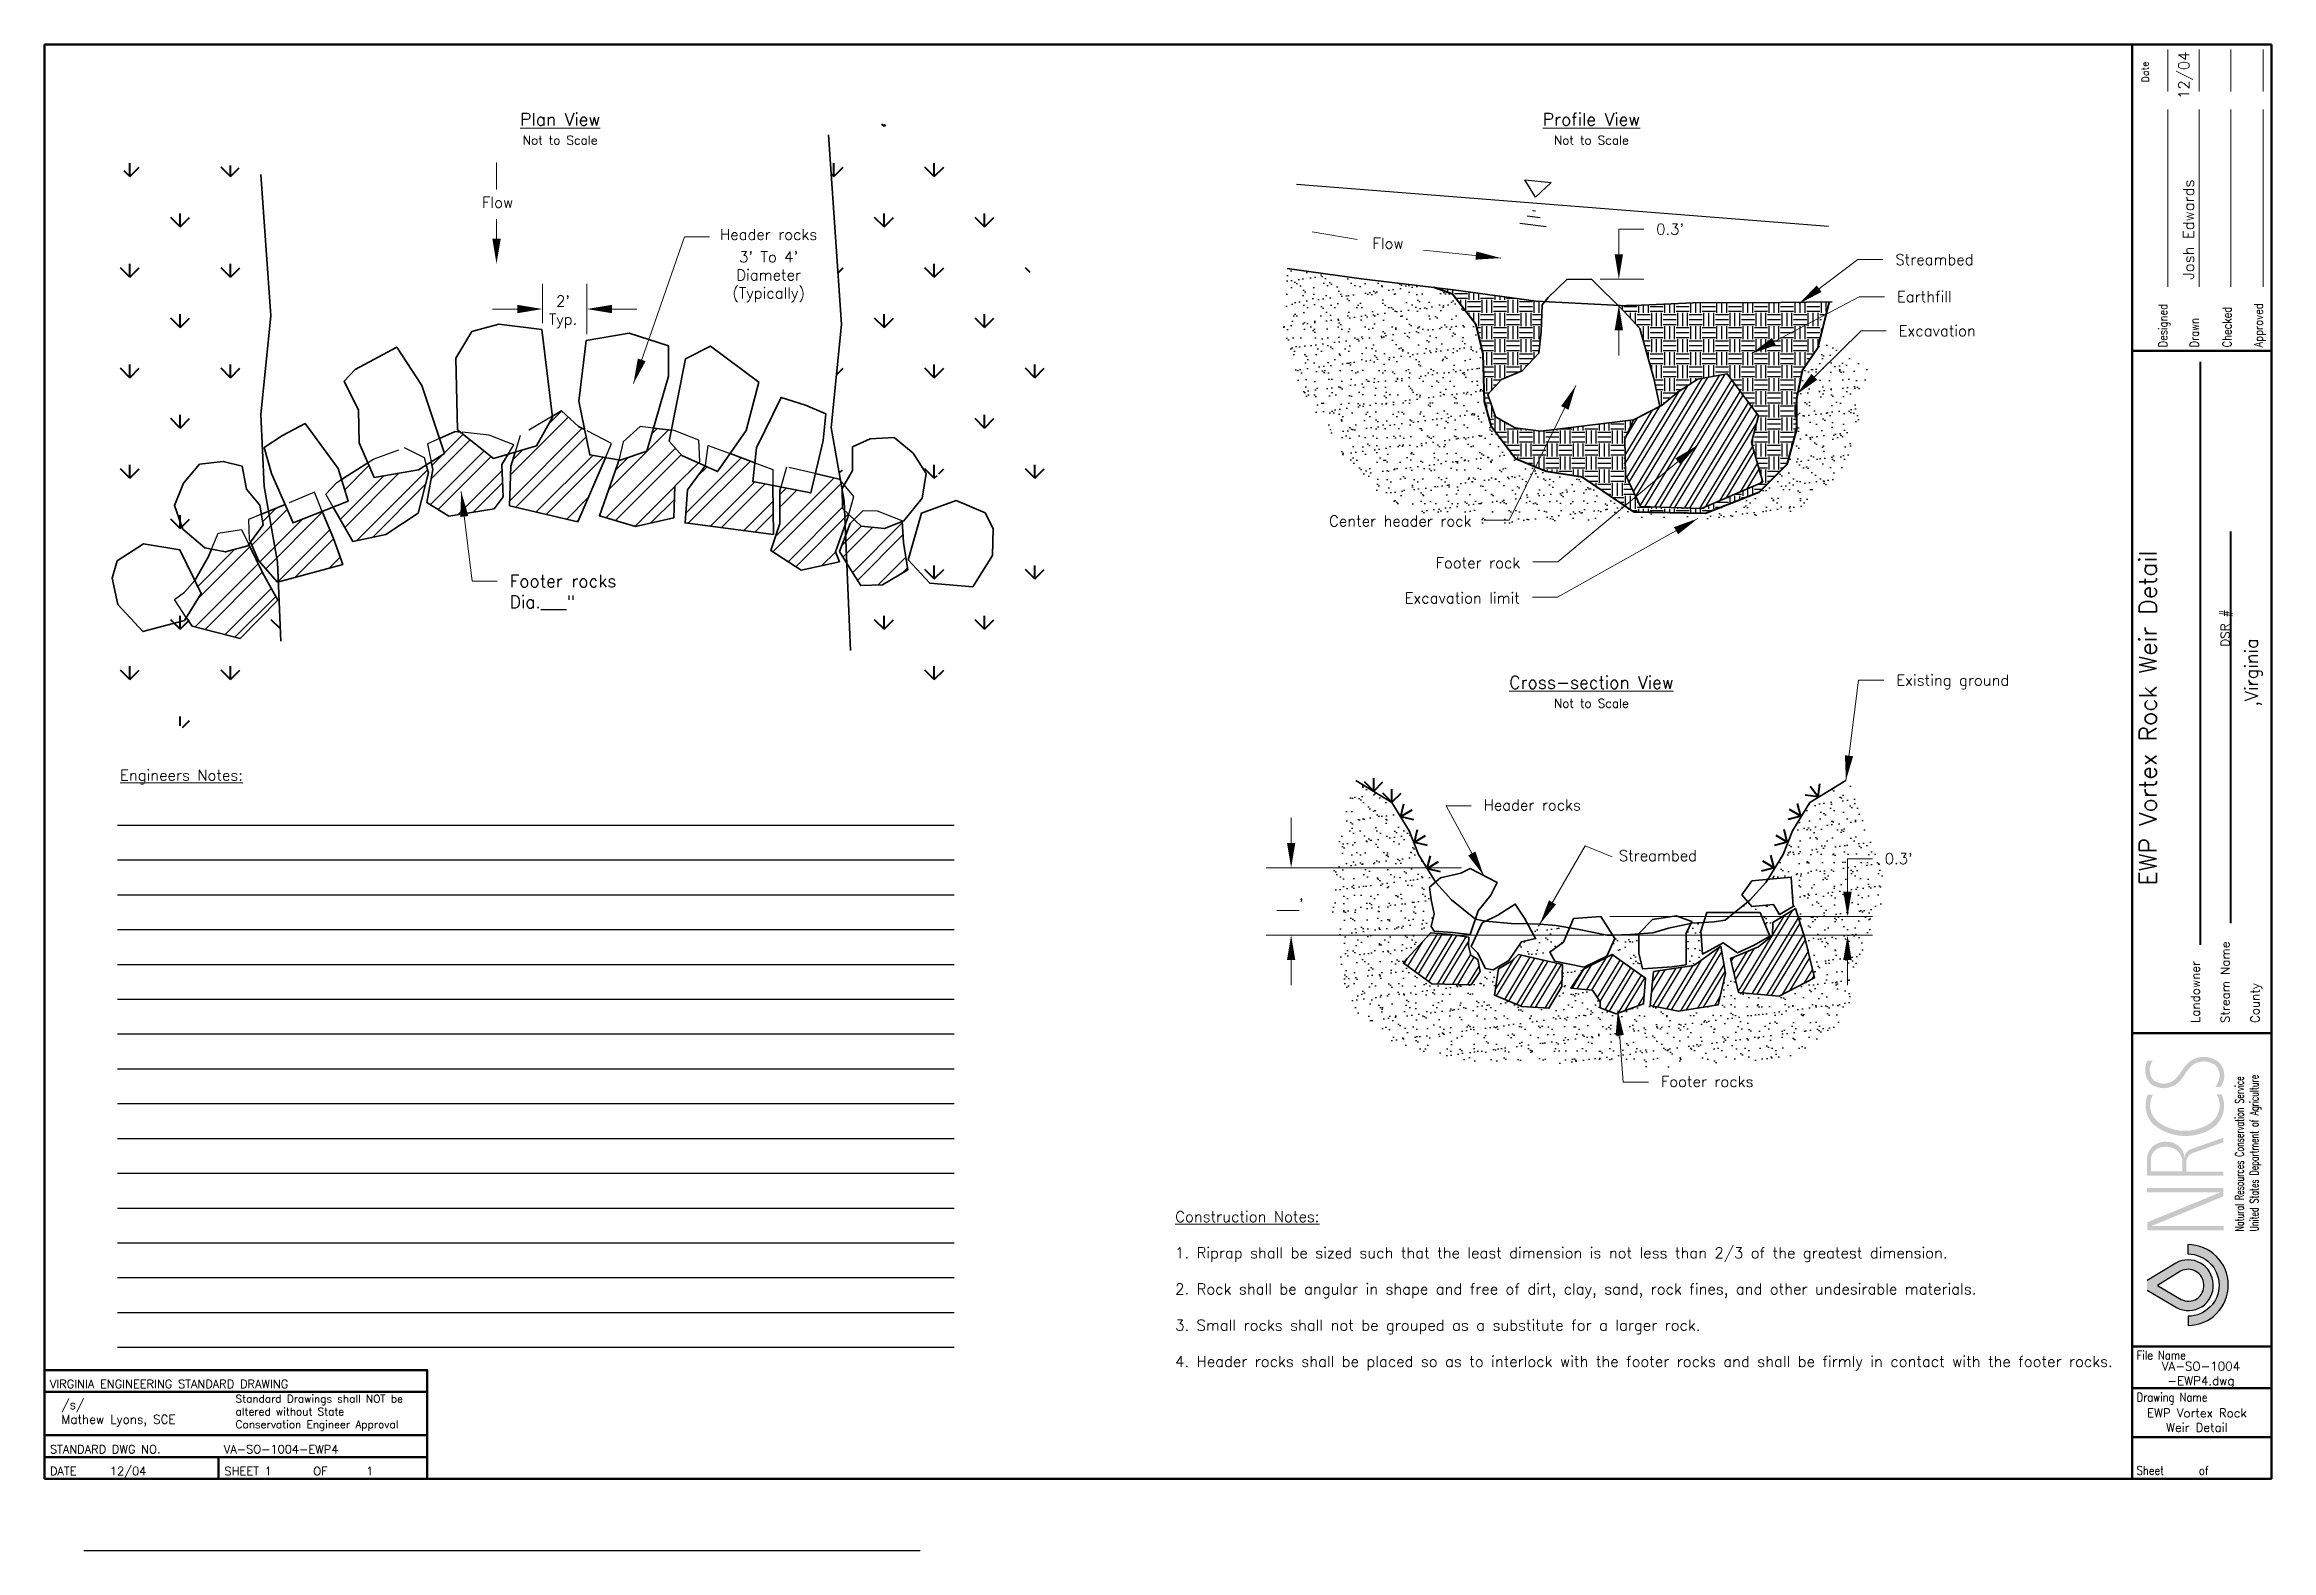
# Paper-space layout '11x17' of a CAD drawing. Header units: feet, sheet in inches. Extents: x 0.7 to 16.7, y -0.3 to 10.6.
# The model-space entities are those that its viewports show. They can reach past a viewport. Long polylines and large blocks are cut down to what shows.
import ezdxf

# ---------------------------------------------------------------- set-up
doc = ezdxf.new("R2010")
doc.units = ezdxf.units.FT
doc.header["$MEASUREMENT"] = 0
doc.linetypes.add('HIDDEN', pattern=[0.375, 0.25, -0.125])
for name, color, linetype in [('1.Text.Note', 7, 'Continuous'), ('Earthfill Hatch', 52, 'Continuous'), ('footer rocks hatch', 254, 'Continuous'), ('Note Lines', 254, 'Continuous'), ('Streambed Hatch', 52, 'Continuous'), ('Water', 5, 'Continuous')]:
    doc.layers.add(name, color=color, linetype=linetype)
for name, color, linetype, lineweight in [('2.Tblk.Text.User', 7, 'Continuous', 18), ('4.Tblk.Brdr.Line', 7, 'Continuous', 50), ('4.Tblk.logo', 7, 'Continuous', 20), ('4.Tblk.Text', 7, 'Continuous', 18), ('Excavation', 252, 'Continuous', 40), ('footer rocks', 252, 'Continuous', 35), ('footer rocks hidden', 252, 'HIDDEN', 25), ('Ground Hatch', 253, 'Continuous', 40), ('Header Rocks', 30, 'Continuous', 35), ('Streambed', 163, 'Continuous', 35)]:
    doc.layers.add(name, color=color, linetype=linetype, lineweight=lineweight)
doc.layers.add('2.Vprt', color=4, linetype='Continuous', plot=False)
doc.layers.get('2.Vprt').freeze()
doc.styles.add('001xB.NoteA', font='romans.shx', dxfattribs={"height": 0.063})
doc.styles.add('001xB.SUBTITLE', font='romans.shx', dxfattribs={"height": 0.094})
doc.styles.add('Notes_Dimensions', font='romans.shx', dxfattribs={"height": 0.078})
doc.styles.get("Standard").update_dxf_attribs({"font": 'romans.shx'})
doc.styles.add('Title Block Notes', font='romans.shx', dxfattribs={"height": 0.12})
doc.dimstyles.get("Standard").update_dxf_attribs({"dimtxt": 11.9925, "dimasz": 0.18, "dimexe": 0.18, "dimexo": 0.0625, "dimgap": 0.09, "dimtad": 0, "dimtih": 1, "dimtoh": 1, "dimdec": 4, "dimzin": 0, "dimdsep": 46, "dimlunit": 4, "dimtxsty": 'Notes_Dimensions', "dimcen": 0.09, "dimclrd": 256, "dimclre": 256, "dimclrt": 256, "dimadec": 0, "dimazin": 0, "dimtfac": 1, "dimtdec": 4, "dimtofl": 0, "dimtmove": 0, "dimatfit": 3, "dimfxl": 0, "dimtolj": 1, "dimtzin": 0, "dimlwd": -1, "dimlwe": -1, "dimarcsym": 0})
pattern_1 = [(37.50000000000001, (0, 0), (-0.01574833952740204, 0.4817059422532897), [0, -0.38, 0, -0.425, 0, -0.40625]), (7.499999999999999, (0, 0), (0.4424441763169318, 0.7055365163074351), [0, -0.205, 0, -0.3425, 0, -0.13125]), (327.5, (-0.3075, 0), (0.7785354654378738, 0.001414763384241124), [0, -0.125, 0, -0.45, 0, -0.5875]), (317.5, (-0.3075, 0), (0.7515316511430733, 0.2194188912335623), [0, -0.0625, 0, -0.295, 0, -0.3375])]
pattern_2 = [(45, (0, 0), (-0.2651650429449553, 0.2651650429449554), []), (45, (0.176776695, 0), (-0.2651650429449553, 0.2651650429449554), [])]

psp = doc.layouts.new('11x17')

# ---------------------------------------------------------------- texts
at = {"layer": '1.Text.Note'}
for s, insert, char_height, width, attachment_point, rotation, style in [('Stream Name                                                 DSR #              ', (16.37692737715256, 3.530454338379673), 0.063, 4.751972205674819, 7, 89.99999999999993, '001xB.NoteA'), ('                                 ,Virginia', (16.59120709727019, 3.675999336742699), 0.094, 4.751972205674818, 7, 89.99999999999997, '001xB.SUBTITLE'), ('Landowner', (16.07864765703494, 3.530454338379673), 0.063, 4.745210148568081, 1, 90, '001xB.NoteA'), ('County', (16.59120709727019, 3.530454338379677), 0.063, 4.706780960931145, 7, 89.99999999999999, '001xB.NoteA')]:
    psp.add_mtext(s, dxfattribs=dict(at, insert=insert, char_height=char_height, width=width, attachment_point=attachment_point, rotation=rotation, style=style))
at = {"layer": '2.Tblk.Text.User', "rotation": 90}
for s, insert, char_height, width, attachment_point, style in [('12/04', (15.98817072416844, 10.16671544143962), 0.078, 0.5937256236997541, 1, 'Notes_Dimensions'), ('Josh Edwards', (16.02230392120475, 8.869305882076976), 0.078, 2.732919637840908, 1, 'Notes_Dimensions'), ('{\\H2.083x;EWP Vortex Rock Weir Detail}', (15.76968545377315, 5.720616204174696), 0.06, 2.993023784970356, 5, 'Title Block Notes')]:
    psp.add_mtext(s, dxfattribs=dict(at, insert=insert, char_height=char_height, width=width, attachment_point=attachment_point, style=style))
at = {"layer": '2.Tblk.Text.User', "style": 'Notes_Dimensions'}
for s, insert, char_height, width, attachment_point in [('{\\LEngineers Notes:}', (1.199770817922726, 5.349346652021978), 0.078, 1.543189682433812, 1), ('/s/\\PMathew Lyons, SCE', (0.7778418912172782, 0.7266888467163994), 0.063, 1.06554934248057, 4)]:
    psp.add_mtext(s, dxfattribs=dict(at, insert=insert, char_height=char_height, width=width, attachment_point=attachment_point))
at = {"layer": '2.Tblk.Text.User', "char_height": 0.0625, "attachment_point": 5}
for s, insert, width in [('VA-SO-1004\\P-EWP4.dwg', (16.15034362528973, 1.003415854734682), 1.781524065606305), ('EWP Vortex Rock Weir Detail', (16.12111518559368, 0.6782225292527073), 0.9172419911512115)]:
    psp.add_mtext(s, dxfattribs=dict(at, insert=insert, width=width))
at = {"layer": '4.Tblk.logo', "width": 0.68}
for s, p in [('Natural Resources Conservation Service', (16.45768647785131, 2.033733724645131)), ('United States Department of Agriculture', (16.562940339101, 2.033733724645131))]:
    psp.add_text(s, height=0.06058, rotation=90, dxfattribs=at).set_placement(p)
at = {"layer": '4.Tblk.Text', "style": 'Notes_Dimensions', "width": 0.84}
for s, p in [('Designed', (15.90858030072655, 8.382204910143365)), ('Checked', (16.36872625104393, 8.382204910143365)), ('Approved', (16.59535550824608, 8.382204910143365)), ('Drawn', (16.13410329572167, 8.382204910143365))]:
    psp.add_text(s, height=0.0625, rotation=90, dxfattribs=at).set_placement(p)
for s, p in [('File Name', (15.68854284039939, 1.113887544496997)), ('Drawing Name', (15.68854284039939, 0.8116945079486513)), ('Sheet      of', (15.68854284039939, 0.2859035571656037))]:
    psp.add_text(s, height=0.0625, dxfattribs=at).set_placement(p)
at = {"layer": '4.Tblk.Text', "style": 'Title Block Notes'}
for s, p in [('VIRGINIA ENGINEERING STANDARD DRAWING', (0.6957120181120366, 0.9088703852262405)), ('STANDARD DWG NO.', (0.6957120181120366, 0.4401203852262405)), ('VA-SO-1004-EWP4', (1.945712018112037, 0.4401203852262405)), ('DATE     12/04', (0.6957120181120366, 0.2829169190006411)), ('SHEET 1      OF      1', (1.950202666675164, 0.2829169190006411))]:
    psp.add_text(s, height=0.06, dxfattribs=at).set_placement(p)
at = {"layer": '4.Tblk.Text', "insert": (15.72579843491506, 10.2854614979966), "char_height": 0.05, "width": 0.1976407009715115, "attachment_point": 1, "rotation": 91, "style": 'Notes_Dimensions'}
psp.add_mtext('Date', dxfattribs=at)
at = {"layer": '4.Tblk.Text'}
for s, insert, char_height, width, attachment_point, style in [('{\\LPlan View}', (4.361679910692889, 10.02084025069297), 0.09, 1.380556059087773, 5, 'Notes_Dimensions'), ('{\\LProfile View}', (11.77104151465877, 10.02084025069297), 0.09, 1.172784462019299, 5, 'Notes_Dimensions'), ('Not to Scale', (4.361679910692889, 9.87084025069297), 0.063, 0.7562733570543614, 5, 'Notes_Dimensions'), ('Not to Scale', (11.77104151465877, 9.87084025069297), 0.063, 0.7562733570543614, 5, 'Notes_Dimensions'), ('Flow', (3.912708304895894, 9.424215307838715), 0.078, 0.8567625783960011, 5, 'Notes_Dimensions'), ('Flow', (10.19793081202789, 9.1688086711087), 0.078, 0.7889350475007575, 1, 'Notes_Dimensions'), ('{\\LCross-section View}', (11.77104151465877, 5.976827726061675), 0.09, 1.608099398913039, 5, 'Notes_Dimensions'), ('Not to Scale', (11.77104151465877, 5.826827726061675), 0.063, 0.7562733570543614, 5, 'Notes_Dimensions'), ('{\\LConstruction Notes:}\\P\\P1. Riprap shall be sized such that the least dimension is not less than 2/3 of the greatest dimension.\\P\\P2. Rock shall be angular in shape and free of dirt, clay, sand, rock fines, and other undesirable materials.\\P\\P3. Small rocks shall not be grouped as a substitute for a larger rock.\\P\\P4. Header rocks shall be placed so as to interlock with the footer rocks and shall be firmly in contact with the footer rocks.', (8.78054179492041, 1.607471683710394), 0.078, 6.573950664087604, 4, 'Notes_Dimensions'), ('Standard Drawings shall NOT be altered without State Conservation Engineer Approval', (2.030101764074596, 0.8596122082274498), 0.055, 1.376897344635347, 1, 'Title Block Notes')]:
    psp.add_mtext(s, dxfattribs=dict(at, insert=insert, char_height=char_height, width=width, attachment_point=attachment_point, style=style))
at = {"layer": '4.Tblk.Text', "style": 'Notes_Dimensions'}
for s, insert, char_height, attachment_point in [('Header rocks', (5.510294166291129, 9.233073282429794), 0.078, 1), ("3' To 4' \\PDiameter\\P(Typically)", (5.8596192914066, 8.890191794342696), 0.078, 5), ('Streambed', (13.95481200270127, 9.052388664204413), 0.078, 1), ('\\A1;', (4.950213395141052, 8.87433335809711), 0.09, 1), ('\\A1;', (4.957212434562695, 8.923270409650994), 0.09, 1), ('Earthfill', (13.96592375689667, 8.785954423252816), 0.078, 1), ('Excavation', (13.97792089572554, 8.541183375158086), 0.078, 1), ('\\A1;', (4.338605044280495, 7.309687610795754), 0.09, 1), ('\\A1;', (4.432793246112663, 7.299231978381), 0.09, 1), ('Center header rock', (10.9089701959451, 7.096503137255005), 0.078, 9), ('Footer rocks\\PDia.___"', (3.998701051797372, 6.749882057447779), 0.09, 1), ('Footer rock', (11.25985069364724, 6.796855569715711), 0.078, 9), ('Excavation limit', (11.25721665627694, 6.54422545695211), 0.078, 9), ('Existing ground', (13.96087348048176, 6.031626236215706), 0.078, 1), ('Header rocks', (10.9967379403906, 5.134915767252245), 0.078, 1), ('Streambed', (11.96764095686428, 4.77195039586794), 0.078, 1), ('Footer rocks', (12.27030189362716, 3.149879141010736), 0.078, 1)]:
    psp.add_mtext(s, dxfattribs=dict(at, insert=insert, char_height=char_height, attachment_point=attachment_point))

msp = doc.modelspace()

# ---------------------------------------------------------------- blocks, each defined once
blk = doc.blocks.new('*D1')
at = {"layer": '4.Tblk.Text'}
for p, q in [((9.613566970349183, 4.824572534977321), (9.613566970349183, 5.004572534977322)), ((10.83692003812805, 4.64457253497732), (9.433566970349183, 4.644572534977321)), ((11.86123133685381, 4.162791349015748), (9.433566970349183, 4.162791349015749)), ((9.613566970349181, 3.982791349015748), (9.613566970349181, 3.802791349015749))]:
    blk.add_line(p, q, dxfattribs=at)
for points in [[(9.583566970349183, 4.824572534977321), (9.643566970349182, 4.824572534977321), (9.613566970349183, 4.644572534977321)], [(9.583566970349182, 3.982791349015748), (9.64356697034918, 3.982791349015748), (9.613566970349183, 4.162791349015749)]]:
    blk.add_solid(points, dxfattribs=at)
at = {"layer": 'Defpoints', "color": 0}
for p in [(10.89942003812805, 4.64457253497732), (9.613566970349183, 4.162791349015749), (11.92373133685381, 4.162791349015748)]:
    blk.add_point(p, dxfattribs=at)
at = {"layer": '4.Tblk.Text', "insert": (9.606573096505478, 4.382330244931403), "char_height": 0.078, "attachment_point": 5, "style": 'Notes_Dimensions'}
blk.add_mtext("\\A1;___'", dxfattribs=at)
blk = doc.blocks.new('*D2')
at = {"layer": '4.Tblk.Text'}
for p, q in [((4.234946630743667, 8.55651335786016), (4.234946630743667, 8.838334874505765)), ((4.553632705856167, 8.478944511941567), (4.553632705856167, 8.838334874505765)), ((4.054946630743667, 8.658334874505766), (3.874946630743667, 8.658334874505766)), ((4.733632705856166, 8.658334874505766), (4.913632705856167, 8.658334874505766))]:
    blk.add_line(p, q, dxfattribs=at)
for points in [[(4.054946630743667, 8.688334874505765), (4.054946630743667, 8.628334874505766), (4.234946630743667, 8.658334874505766)], [(4.733632705856166, 8.688334874505765), (4.733632705856166, 8.628334874505766), (4.553632705856167, 8.658334874505766)]]:
    blk.add_solid(points, dxfattribs=at)
at = {"layer": 'Defpoints', "color": 0}
for p in [(4.553632705856167, 8.658334874505766), (4.234946630743667, 8.49401335786016), (4.553632705856167, 8.416444511941567)]:
    blk.add_point(p, dxfattribs=at)
at = {"layer": '4.Tblk.Text', "insert": (4.382476768699275, 8.637432539243527), "char_height": 0.078, "attachment_point": 5, "style": 'Notes_Dimensions'}
blk.add_mtext("\\A1;2'\\PTyp.", dxfattribs=at)
blk = doc.blocks.new('*D3')
at = {"layer": '2.Tblk.Text.User'}
for p, q in [((13.61079415206189, 4.474638801869839), (13.61079415206189, 4.710968779626183)), ((13.61079415206189, 4.710968779626183), (13.79079415206189, 4.710968779626183)), ((11.90223232403532, 4.294638801869839), (13.79079415206189, 4.294638801869839)), ((11.98623133685381, 4.162791349015748), (13.79079415206189, 4.162791349015748)), ((13.61079415206189, 3.982791349015748), (13.61079415206189, 3.802791349015748))]:
    blk.add_line(p, q, dxfattribs=at)
for points in [[(13.58079415206189, 4.474638801869839), (13.64079415206189, 4.474638801869839), (13.61079415206189, 4.294638801869839)], [(13.58079415206189, 3.982791349015748), (13.64079415206189, 3.982791349015748), (13.61079415206189, 4.162791349015748)]]:
    blk.add_solid(points, dxfattribs=at)
at = {"layer": 'Defpoints', "color": 0}
for p in [(11.83973232403532, 4.294638801869839), (11.92373133685381, 4.162791349015748), (13.61079415206189, 4.162791349015748)]:
    blk.add_point(p, dxfattribs=at)
at = {"layer": '2.Tblk.Text.User', "insert": (13.97922272349046, 4.710968779626185), "char_height": 0.078, "attachment_point": 5, "style": 'Notes_Dimensions'}
blk.add_mtext("\\A1;0.3'", dxfattribs=at)
blk = doc.blocks.new('*D4')
at = {"layer": '2.Tblk.Text.User'}
for p, q in [((11.96809930254384, 9.0517820081485), (11.96809930254384, 9.2317820081485)), ((11.96809930254384, 9.2317820081485), (12.14809930254384, 9.231782008148498)), ((11.83351820862288, 8.8717820081485), (12.14809930254384, 8.871782008148498)), ((12.02337232322687, 8.685529603431723), (12.14809930254384, 8.685529603431723)), ((11.96809930254384, 8.505529603431725), (11.96809930254384, 8.325529603431725))]:
    blk.add_line(p, q, dxfattribs=at)
for points in [[(11.93809930254384, 9.0517820081485), (11.99809930254384, 9.0517820081485), (11.96809930254384, 8.8717820081485)], [(11.93809930254384, 8.505529603431725), (11.99809930254384, 8.505529603431725), (11.96809930254384, 8.685529603431725)]]:
    blk.add_solid(points, dxfattribs=at)
at = {"layer": 'Defpoints', "color": 0}
for p in [(11.77101820862288, 8.8717820081485), (11.96087232322687, 8.685529603431725), (11.96809930254384, 8.685529603431725)]:
    blk.add_point(p, dxfattribs=at)
at = {"layer": '2.Tblk.Text.User', "insert": (12.33652787397241, 9.231782008148501), "char_height": 0.078, "attachment_point": 5, "style": 'Notes_Dimensions'}
blk.add_mtext("\\A1;0.3'", dxfattribs=at)

# ---------------------------------------------------------------- dimensions: what is measured, and where the dimension line sits
at = {"layer": '2.Tblk.Text.User'}
dim = psp.add_linear_dim(base=(11.96809930254384, 8.685529603431725), p1=(11.77101820862288, 8.8717820081485), p2=(11.96087232322687, 8.685529603431725), angle=90, text="0.3'", dimstyle='Standard', dxfattribs=at)
dim.commit()
dim.dimension.update_dxf_attribs({"geometry": '*D4', "text_midpoint": (12.33652787397241, 9.231782008148501), "dimtype": 160})
dim = psp.add_linear_dim(base=(13.61079415206189, 4.162791349015748), p1=(11.83973232403532, 4.294638801869839), p2=(11.92373133685381, 4.162791349015748), angle=90, text="0.3'", dimstyle='Standard', override={"dimtxt": 0.078}, dxfattribs=at)
dim.commit()
dim.dimension.update_dxf_attribs({"geometry": '*D3', "text_midpoint": (13.97922272349046, 4.710968779626185), "dimtype": 160})
at = {"layer": '4.Tblk.Text'}
dim = psp.add_linear_dim(base=(4.553632705856167, 8.658334874505766), p1=(4.234946630743667, 8.49401335786016), p2=(4.553632705856167, 8.416444511941567), text="2'\\PTyp.", dimstyle='Standard', override={"dimtxt": 0.078, "dimgap": 0.078, "dimtmove": 2}, dxfattribs=at)
dim.commit()
dim.dimension.update_dxf_attribs({"geometry": '*D2', "text_midpoint": (4.382476768699275, 8.637432539243527), "dimtype": 160})
dim = psp.add_linear_dim(base=(9.613566970349183, 4.162791349015749), p1=(10.89942003812805, 4.64457253497732), p2=(11.92373133685381, 4.162791349015748), angle=90, text="___'", dimstyle='Standard', override={"dimtmove": 2}, dxfattribs=at)
dim.commit()
dim.dimension.update_dxf_attribs({"geometry": '*D1', "text_midpoint": (9.606573096505478, 4.382330244931403), "dimtype": 160})

# ---------------------------------------------------------------- hatches: boundary and pattern name
at = {"layer": 'Earthfill Hatch'}
h = msp.add_hatch(dxfattribs=at)
h.set_pattern_fill('EARTH', color=256, scale=1.5, style=0)
h.set_pattern_definition([(0, (0, 0), (0.375, 0.375), [0.375, -0.375]), (0, (0, 0.140625), (0.375, 0.375), [0.375, -0.375]), (0, (0, 0.28125), (0.375, 0.375), [0.375, -0.375]), (90, (0.046875, 0.328125), (-0.3749999999999999, 0.375), [0.375, -0.375]), (90, (0.1875, 0.328125), (-0.3749999999999999, 0.375), [0.375, -0.375]), (90, (0.328125, 0.328125), (-0.3749999999999999, 0.375), [0.375, -0.375])])
h.paths.add_polyline_path([(448.5707472898832, 624.5903619485495), (448.4691742822287, 624.7542702109902), (448.7163828837912, 625.164143795507), (448.7748624006539, 625.3945441000908), (447.3794723346779, 625.3835847259968), (444.8585651724061, 625.3692397709393), (442.9578276648796, 625.2874982551123), (442.6983990041256, 625.3002299238573), (442.8779871418461, 625.1240487408535), (443.327934167665, 624.6312567040261), (443.7342981234443, 623.1959211496348), (443.9074449600922, 622.3961354963463), (443.9768078758242, 622.431455908219), (444.4312281798837, 622.8168139752632), (445.0018603887991, 623.1758143240048), (445.8429083178895, 623.3269543455434), (446.7416845524825, 622.1218327162835), (446.5438974899469, 621.3607915199202), (446.8624492853482, 620.2171760784729), (445.1072143737879, 619.4618636528306), (443.3519765053354, 619.5158151998584), (442.9199183625165, 620.4329807277927), (442.8988628023376, 621.4548814499069), (443.1473053331343, 622.009063464821), (441.814186808498, 621.8486691150204), (440.4818451465822, 621.6868527803257), (439.7454633251502, 621.7806071174346), (439.1790014327859, 622.0974652798836), (438.9617809729715, 622.73983330033), (439.3517633018971, 623.1642278619529), (439.9477236377056, 623.4197985329145), (440.4285900628789, 623.9212647654861), (440.4963829473062, 624.5408410504903), (440.5261840341562, 625.3155617651094), (440.5982544223423, 625.4032961966972), (440.3471544852571, 625.4156191266758), (437.9782564957234, 625.7471473277806), (437.4114785537521, 625.8145793081399), (437.9467373445144, 625.6225921334925), (438.6299010588235, 624.7393195562599), (438.830831901621, 623.8961965811367), (438.8710174945795, 622.531138113179), (439.071948337377, 621.8084608328547), (439.7551120516854, 620.8850386535138), (440.6392066087921, 620.5237000133516), (441.6840464157373, 620.3631047164432), (443.1709335012353, 619.3593864444117), (445.2204275221674, 619.3192368423022), (446.7475002006244, 619.9214684278271), (447.5512235718138, 620.7244433566051), (447.8325256005278, 621.7281631844008), (447.8325256005278, 622.6114357616332), (447.993270850367, 623.4144106904114), (448.4353181289198, 624.0567918780453)])
at = {"layer": 'footer rocks hatch'}
h = msp.add_hatch(dxfattribs=at)
h.set_pattern_fill('ANSI32', color=256, style=0)
h.set_pattern_definition(pattern_2)
h.paths.add_polyline_path([(414.2985494510731, 627.5698943659079), (414.6094193638641, 627.3808723718466), (415.2459525215146, 627.4828834356241), (415.3709876683961, 627.649585267978), (415.35369280546, 628.1074448002317), (415.4423948919444, 628.2516793291614), (415.2354061948434, 628.1913766648771), (414.7718690811265, 628.5617822073308), (414.6996028303242, 628.5699420385403), (414.4764477253497, 628.4712726678039), (414.5460371537997, 628.2610116628518), (414.3603100478272, 628.1419991321015), (414.3810443979877, 628.0364948750197)])
h.paths.add_polyline_path([(416.8101882477714, 628.2018575099567), (416.589536611415, 628.2407515116558), (416.5184374951843, 628.595840361672), (416.4301967496655, 628.6412113477829), (416.1939868137631, 628.8606598560134), (416.0646899383079, 628.783875667235), (416.0664038953141, 628.7698943668518), (415.8397680928024, 628.3674473061694), (415.5394471792709, 628.2799538754658), (415.4796209338102, 628.0807421620992), (415.4622876312746, 627.5266466482383), (416.4243007064629, 627.3015446244243)])
h.paths.add_polyline_path([(417.7876202447756, 627.801844009136), (418.1196336061061, 628.1281066036416), (417.8853506232195, 628.2334133912361), (417.709078332377, 628.4346369812844), (417.7394718831562, 628.5898040551251), (417.4888992537391, 628.6180970734988), (417.3953523139793, 628.291057409168), (417.017626218532, 628.1652926653877), (416.9971588860828, 628.1689004177534), (416.9816341136792, 628.105957434113), (416.7270746481959, 627.3848347583613), (417.2346311215574, 627.2357074566431), (417.7720462931453, 627.3550083747432)])
h.paths.add_polyline_path([(419.173938491229, 627.1226371028141), (419.1671449223727, 627.8105235559153), (418.8827788812447, 627.8667541874113), (418.9123746224072, 628.1291290996325), (418.5638528184072, 628.2581211639512), (418.3889854978398, 628.0070368524314), (418.2146762966873, 628.08538629888), (417.9642206360991, 627.7489188356251), (417.9312778992262, 627.285416557216)])
h.paths.add_polyline_path([(419.2631006209899, 627.2769639789145), (419.1351322369678, 626.8957593143251), (419.5634232990242, 626.6193201491876), (420.1008384706119, 626.7386210672877), (420.046097523863, 626.8760012394317), (420.1822030326771, 627.2571881603791), (420.1738829467901, 627.4566452956163), (420.143120110574, 627.4854442930113), (420.1390092526169, 627.7577647215744), (420.1181010371595, 627.8778496956968), (420.0981181297155, 627.9014714858411), (419.762535571482, 627.9775686212173), (419.6983665302409, 627.7054796260696), (419.2770271193216, 627.7887954153113), (419.2631006209899, 627.7397384092375)])
h.paths.add_polyline_path([(420.182203032677, 627.2571881603791), (420.2334946276825, 627.4008391069202), (420.1738829467901, 627.4566452956163)])
h.paths.add_polyline_path([(420.1181010371594, 627.877849695697), (420.1377964577905, 627.7647303296927), (420.1682211788235, 627.8186026881369)], flags=17)
h = msp.add_hatch(dxfattribs=at)
h.set_pattern_fill('ANSI32', color=256, style=0)
h.set_pattern_definition(pattern_2)
h.paths.add_polyline_path([(411.9905353556458, 626.5763971163938), (411.7933420274617, 626.979535438018), (411.7819056575473, 626.9641326927725), (411.465293412199, 626.8772023149418), (411.2717469469937, 626.9154849530057), (411.2298097654134, 626.8113858716089), (411.0363997959772, 626.4768282273184), (411.1266606899641, 626.2925340278318), (410.9155479018676, 625.9563548432399), (410.9963994848007, 625.8331071297251), (411.6715339890898, 625.6588992096295), (412.2037036337762, 626.1973298323362)])
h.paths.add_polyline_path([(413.1170492189559, 626.701880896248), (412.985005102204, 627.0661033801282), (412.82798894415, 627.4469928114914), (412.4180439232845, 627.2856736008077), (412.3050411676087, 627.5447576755939), (412.0725005477582, 627.4485054578018), (412.1971222144384, 626.7327490294742), (412.2086748332582, 626.4557984924713)])
h.paths.add_polyline_path([(414.1759892230284, 627.4230337031553), (414.3226806489566, 627.9881531148769), (414.2917369248041, 628.0980579913096), (414.1839403063647, 628.0289827300567), (413.5573777894768, 627.9248481348653), (413.4685656794221, 628.1303046210602), (413.0999714595607, 627.8951933069955), (413.1916789572367, 627.5901100171128), (412.9825895169022, 627.5078303411558), (413.2582763079536, 627.0211676934263), (413.7222836718396, 627.122575551179)])
h.paths.add_polyline_path([(412.0725005477581, 627.4485054578017), (411.9731257804222, 627.4073726795592), (411.9983304929086, 627.2556182453393), (411.8180197214094, 627.0127718789486), (411.9328493441882, 626.7563587097566), (412.1977366251586, 626.452835286348), (412.2086748332583, 626.4557984924716), (412.1971222144384, 626.7327490294748)])
h = msp.add_hatch(dxfattribs=at)
h.set_pattern_fill('ANSI32', color=256, style=0)
h.set_pattern_definition(pattern_2)
h.paths.add_polyline_path([(421.0633305623497, 626.6267448151815), (421.0020578405578, 627.0109855141772), (420.9854180849043, 627.3068605868), (420.7352045424086, 627.2083826187059), (420.4081536937811, 627.2373299312973), (420.3083215003039, 627.3307890343411), (420.2553390490474, 627.2778626327881), (420.1885255553613, 627.1056185396793), (420.204773417136, 626.7161091034302), (420.2602593177988, 626.6243058316346), (420.4029116288748, 626.403178504665), (420.7093225481104, 626.4159212319388)])
h.paths.add_polyline_path([(420.1885255553613, 627.1056185396793), (420.102849157361, 626.8847461879999), (420.2047734171361, 626.7161091034303)])
h = msp.add_hatch(dxfattribs=at)
h.set_pattern_fill('ANSI32', color=256, angle=13.75982467546719, style=0)
h.set_pattern_definition([(58.75982467546719, (0, 0), (-0.3206253051289246, 0.1944849961076278), []), (58.75982467546719, (0.1717034334573937, 0.04204676960320981), (-0.3206253051289246, 0.1944849961076278), [])])
h.paths.add_polyline_path([(446.5438974899468, 621.3607915199202), (446.7416845524825, 622.1218327162836), (445.8429083178895, 623.3269543455433), (445.0018603887993, 623.1758143240048), (444.4312281798839, 622.8168139752635), (443.9768078758245, 622.4314559082194), (443.1473053331343, 622.0090634648209), (442.8988628023376, 621.4548814499068), (442.9199183625164, 620.432980727793), (443.3519765053352, 619.5158151998583), (445.107214373788, 619.4618636528306), (446.8624492853482, 620.217176078473)])
h = msp.add_hatch(dxfattribs=at)
h.set_pattern_fill('ANSI32', color=256, angle=13.7598, style=0)
h.set_pattern_definition([(58.75980000000001, (0, 0), (-0.320625221370402, 0.1944851341907158), []), (58.75980000000001, (0.1717034515655821, 0.0420466956560064), (-0.320625221370402, 0.1944851341907158), [])])
h.paths.add_polyline_path([(437.8721927697025, 605.0907001595151), (437.876959280055, 605.333482890535), (437.3479949066005, 605.4096499614906), (436.7856738313499, 605.4572555349312), (435.9915590135101, 604.5956926766381), (436.8095477796051, 604.0007591916254), (437.9484598922377, 603.9695955987328), (438.2057745720831, 604.3480673707201), (438.1314686237246, 604.695823593393), (437.9389091301787, 604.8241138723794)])
h.paths.add_polyline_path([(440.1767059046716, 603.2954297713325), (440.5520050313064, 603.9148410988051), (440.5677815205126, 604.5495797303507), (439.301613634897, 604.8404943012921), (439.0990280742312, 604.6507675410077), (438.731838234215, 604.4294186281489), (438.6195886895448, 603.6728659370577), (439.3981472971083, 603.341179562972)])
h.paths.add_polyline_path([(441.6546845125978, 603.4755115590098), (441.6546845125976, 603.3056604298683), (442.1081395507254, 603.1358093007274), (442.9016855667947, 603.4188945555127), (442.958367476626, 604.154915956923), (442.5615943483266, 604.4380012117191), (441.9947757310627, 604.8343204734875), (441.1690005136824, 604.4141676717419), (440.804456586697, 603.8718308207887), (441.4279571137955, 603.8152138172917)])
h.paths.add_polyline_path([(443.1839511016187, 604.3481704697091), (443.0876273787594, 603.3779197340123), (443.8983510605271, 603.2095298480638), (445.0462048154085, 603.3939570125585), (445.255024386432, 604.2933427099347), (445.123225945475, 605.0754938280434), (444.3481145506998, 604.5198108425726)])
h.paths.add_polyline_path([(446.796002002069, 603.640120467141), (447.8111060781154, 604.1685674146216), (447.5463400297284, 605.2789050556187), (447.2653169875948, 606.1601675147523), (446.6141206011362, 605.7582599576695), (446.6056165789437, 605.3844830366559), (446.2059364065732, 605.0616739471542), (445.7938313728505, 604.8820339610864), (445.3948726821936, 604.7255773984078), (445.6236296964153, 603.7472387778479)])
at = {"layer": 'Ground Hatch'}
h = msp.add_hatch(dxfattribs=at)
h.set_pattern_fill('GRASS', color=256, style=0)
h.set_pattern_definition([(90, (0, 0), (-0.7071067809999999, 0.7071067809999999), [0.1875, -1.226713563]), (45, (0, 0), (-0.7071067811865475, 0.7071067811865476), [0.1875, -0.8125]), (135, (0, 0), (-0.7071067811865476, -0.7071067811865475), [0.1875, -0.8125])])
h.paths.add_polyline_path([(411.9659458280944, 632.1822277140259), (411.1336640076819, 632.4306707080658), (410.1263940163691, 632.3552118617974), (409.5220321184101, 631.5251646722622), (409.0183972437894, 629.8650702931917), (409.0183972437894, 627.9785994947346), (409.043578999624, 626.7712581932701), (409.2198512904664, 626.1172816450278), (409.2953965579702, 625.6645285674189), (409.4716686067409, 625.2117756092241), (409.8997584559283, 624.935093172908), (410.5293021097231, 624.6332579072492), (410.9070282051706, 624.3817284196889), (411.3854815660282, 624.3565754709327), (411.813571173145, 624.5577990609816), (412.1912972685924, 624.834481497298), (412.216479024427, 625.1111638142014), (412.2433562868317, 625.6243811886482), (412.1971222144384, 626.7327490294743), (412.1966446879572, 626.7354916717271), (411.5495381522127, 626.4439170797422), (411.0804299711802, 626.4091447827194), (411.0848694467253, 626.918502411744), (411.6653092301823, 627.3139328746087), (412.0661495741177, 627.4849818613861), (412.0121829126761, 627.7949358675486), (411.9659458280945, 628.8109402169473), (412.1046510574633, 630.1964000179806)])
h.paths.add_polyline_path([(411.3956845573511, 628.6836474406595), (411.6599836109505, 628.6181758920735), (411.7230576517359, 628.2934003110241), (411.9113424132302, 628.0670188705149), (411.9574200705514, 627.789591035513), (411.7409952351902, 627.4981054829461), (411.4243829898421, 627.4111751051154), (411.1363856709461, 627.4681397058948), (410.8278021838474, 627.7315102041773), (410.7088274996001, 628.0629444265107), (410.8371554854882, 628.3762548463053), (411.0620787635991, 628.6440658265758)], flags=16)
h.paths.add_polyline_path([(410.6488191626486, 627.3039337847945), (410.9493733894633, 626.6902638089435), (410.7110411796024, 626.3107400070201), (410.1252212226445, 626.1538975986158), (409.7741465258684, 626.5356381612901), (409.6940761016195, 626.9077614883873), (409.7682971699025, 627.1482002656155), (410.1372202739734, 627.3875301536186)], flags=16)
h.paths.add_polyline_path([(422.7676310880551, 630.9214940215317), (422.0877239225921, 632.4055177593093), (421.3574532454601, 632.8079648199918), (420.5516373008242, 632.908576615016), (419.9465022142249, 632.7396501461103), (420.1325671320266, 630.0757789372602), (419.9875746949545, 628.6275192434399), (420.1474740274519, 627.70914783846), (420.5024894523799, 627.6283974904694), (421.1442542027008, 627.3430668078788), (421.2396523697473, 626.8427028474334), (420.7718821160444, 626.7930783786466), (420.1955866476706, 626.9363432145441), (420.2559048891093, 625.4903360694902), (420.4005467658162, 625.1614697117119), (420.6523643241629, 625.0105520191751), (420.9041818825085, 624.8847873948102), (421.3322714896253, 624.8847873948102), (421.7855428525762, 625.0105520191754), (422.2388144575987, 625.2117756092243), (422.7928128438895, 625.4381521480286), (422.9187216230625, 625.9663639524911), (422.969085134732, 626.5700346032219), (423.1957206951717, 627.349775895245), (423.1957206951718, 628.0540583409995), (423.0194486464011, 629.3117055399723)])
h.paths.add_polyline_path([(420.8713391224067, 629.0201454071071), (421.1405033141629, 628.7968432797869), (421.3227587838667, 628.5115111314456), (421.2649319722584, 628.1641501101943), (421.0083848627487, 627.8498709850873), (420.7352045424086, 627.7423538515138), (420.4081536937811, 627.7713011641052), (420.1431201105739, 628.019415525819), (420.1388752660713, 628.3006117836769), (420.283670889005, 628.5569980851778), (420.2876870175896, 628.8878173460713), (420.5360302719887, 628.999469222017)], flags=16)
h.paths.add_polyline_path([(421.9700055812169, 628.1431814013848), (422.3757612967859, 627.973636860653), (422.4917576278642, 627.7503334264014), (422.4794805261931, 627.369891162472), (422.2022808619611, 626.9315537968997), (421.5978619664675, 626.98117598765), (421.2955398904206, 627.3119960608292), (421.4815830168019, 627.9695001578838)], flags=16)
at = {"layer": 'Streambed Hatch'}
h = msp.add_hatch(dxfattribs=at)
h.set_pattern_fill('AR-SAND', color=256, scale=0.25, style=0)
h.set_pattern_definition(pattern_1)
h.paths.add_polyline_path([(438.830831901621, 623.8961965811363), (438.6299010588235, 624.73931955626), (437.9467373445144, 625.6225921334926), (437.4114785537523, 625.81457930814), (435.3355628360752, 626.0615598229692), (433.1921746385706, 626.3586071846539), (433.0658323797848, 624.6028193350442), (433.5812985399909, 622.9065839890774), (434.7335166678759, 621.0286082074922), (436.1283064107064, 619.6049819761643), (438.1901710515307, 619.029472648424), (440.7371818791382, 619.0597637468882), (442.6474377821751, 619.1506324259067), (445.4976631284674, 619.1506324259069), (447.8627422879717, 619.3626624211992), (449.1059262499074, 620.4833899782157), (449.6213924101139, 621.7252773127153), (449.924606928796, 623.542672436164), (448.8633546349618, 624.1181817639043), (448.5707472898832, 624.5903619485495), (448.4353181289197, 624.056791878045), (447.9932708503671, 623.4144106904114), (447.8325256005278, 622.6114357616332), (447.8325256005278, 621.7281631844006), (447.5512235718137, 620.724443356605), (446.7475002006246, 619.9214684278273), (445.2204275221677, 619.3192368423024), (443.1709335012357, 619.3593864444117), (441.6840464157374, 620.3631047164432), (440.6392066087922, 620.5237000133516), (439.7551120516852, 620.8850386535137), (439.0719483373769, 621.8084608328552), (438.8710174945794, 622.5311381131792)])
h = msp.add_hatch(dxfattribs=at)
h.set_pattern_fill('AR-SAND', color=256, scale=0.25, style=0)
h.set_pattern_definition(pattern_1)
h.paths.add_polyline_path([(438.6781854238239, 601.6941932191058), (440.4626521724533, 601.7072036959922), (441.6479549680342, 601.6811812034283), (442.2471189210719, 601.7202157116698), (443.2462705632765, 601.5641869328567), (444.9525866489819, 601.7333400590813), (446.9584832327641, 601.8504451225963), (448.2349647586462, 602.4359735177536), (448.7950533802245, 603.3467946108917), (449.1337121666473, 604.7130254812031), (449.4853931066636, 605.7409531766475), (449.8110267826004, 606.4956331592381), (449.773486078235, 607.3524211494323), (449.2915481195726, 608.4193833531167), (449.1222216832536, 608.9398516698873), (449.0440680634447, 609.4473095097705), (448.7132104647902, 609.833576929898), (447.6756268442897, 609.2027267325653), (447.17939116833, 608.3916334861084), (446.9087173163213, 607.715722407844), (446.4691740239543, 606.9972925143812), (447.1438517191181, 607.0646830838909), (447.2005336289495, 606.2154275568363), (447.2653169875947, 606.1601675147524), (447.5463400297286, 605.2789050556196), (447.8111060781152, 604.1685674146214), (446.7960020020691, 603.6401204671411), (445.6236296964153, 603.7472387778481), (445.3948726821936, 604.7255773984078), (445.255024386432, 604.2933427099351), (445.0462048154086, 603.3939570125588), (443.8983510605266, 603.2095298480638), (443.0876273787569, 603.3779197340131), (442.9016855667946, 603.4188945555129), (442.1081395507252, 603.1358093007274), (441.6546845125978, 603.3056604298685), (441.6477563907292, 603.485891860009), (441.4279571137953, 603.8152138172918), (440.804456586697, 603.8718308207883), (441.1690005136824, 604.4141676717418), (440.5677815205125, 604.5495797303506), (440.5520050313066, 603.9148410988055), (440.1767059046714, 603.2954297713322), (439.3981472971081, 603.341179562972), (438.6195886895448, 603.6728659370577), (438.7318382342151, 604.4294186281489), (438.5780366197662, 604.3943394897334), (438.3524750363378, 604.4394001333635), (438.2057745720829, 604.34806737072), (437.9484598922376, 603.9695955987327), (436.8095477796051, 604.0007591916253), (435.9915590135103, 604.5956926766382), (436.7925206167954, 605.6429254738936), (436.8827453944802, 606.0034113348406), (436.7925206167952, 606.4089579580702), (436.7474083482144, 606.7694438190164), (436.9207990101445, 606.9178944096494), (436.4326790860433, 607.7157224078446), (436.1620052340346, 608.3916334861088), (435.6657695580747, 609.2027267325656), (434.6281859375745, 609.8335769298977), (434.3145013768968, 608.8584680978504), (433.9758425904743, 607.1799550064435), (433.9497923695017, 605.9308291996468), (434.1060966522273, 605.4624058680054), (434.2365517826552, 603.9972692139104), (434.7445399622895, 603.0864481207722), (435.5390835295095, 602.3838146621005), (437.010944669576, 601.9023808535717), (437.7403626843655, 601.7852742512663)])
h = msp.add_hatch(dxfattribs=at)
h.set_pattern_fill('AR-SAND', color=256, scale=0.25, style=0)
h.set_pattern_definition(pattern_1)
h.paths.add_polyline_path([(446.5307448962005, 605.3682467432027), (446.6141206011362, 605.7582599576695), (446.8037605006532, 605.9889594241985), (446.6337150116823, 606.2720446789839), (446.0102144845839, 606.2154275568363), (445.8942140594124, 606.3544688839629), (445.5161599973746, 606.0476512597671), (446.2473355875669, 606.0476512597671)])
h.paths.add_polyline_path([(444.5436425331054, 605.508152582063), (444.6239379879162, 605.7581446112051), (444.2641304066456, 605.7341849232921), (444.118648086085, 605.4435532621401), (444.118648086085, 604.5376807315888), (444.3481145506997, 604.5198108425725), (444.5961628537534, 604.8499809470645)])
h = msp.add_hatch(dxfattribs=at)
h.set_pattern_fill('AR-SAND', color=256, scale=0.25, style=0)
h.set_pattern_definition(pattern_1)
h.paths.add_polyline_path([(439.9206035506605, 605.7137535090604), (439.5661655572869, 605.7220307660515), (439.796069795636, 605.2955541421017), (439.3900586568382, 605.2054326175394), (439.2096093419913, 604.9350682218289), (439.3016136348969, 604.8404943012922), (440.3462043592108, 604.6444262338289), (440.2013643015862, 604.9067296091797), (440.5981371893594, 605.1898147453145), (440.7709788400421, 605.6041599145789), (440.3871952383956, 605.6680575751019)])
h.paths.add_polyline_path([(442.0110888622181, 605.398446365497), (442.0718658828817, 605.3030488709588), (441.8451384840794, 604.7934954835354), (441.9947757310628, 604.8343204734874), (442.8716470318881, 604.4244466059445), (442.7582832122253, 604.8773828712201), (442.7582832122252, 605.4308964454368), (442.5188809765909, 605.4121566518335)])

# ---------------------------------------------------------------- linework, layer by layer
at = {"layer": 'Excavation', "linetype": 'HIDDEN', "ltscale": 1.5}
msp.add_lwpolyline([(448.7748624006539, 625.3945441000909), (448.4353181289198, 624.0567918780451), (447.993270850367, 623.4144106904115), (447.8325256005278, 622.6114357616333), (447.8325256005278, 621.7281631844008), (447.5512235718138, 620.7244433566051), (446.7475002006245, 619.9214684278271), (445.2204275221675, 619.3192368423023), (443.1709335012356, 619.3593864444116), (441.6840464157372, 620.3631047164432), (440.6392066087919, 620.5237000133517), (439.7551120516855, 620.8850386535136), (439.0719483373769, 621.8084608328551), (438.8710174945795, 622.531138113179), (438.830831901621, 623.8961965811367), (438.6299010588236, 624.73931955626), (437.9467373445145, 625.6225921334925), (437.411478553752, 625.8145793081401)], dxfattribs=at)
at = {"layer": 'footer rocks'}
for points in [[(416.4301967496658, 628.6412113477826), (416.1939868137631, 628.8606598560134), (416.064689938308, 628.7838756672351)], [(416.5184374951844, 628.5958403616721), (416.4301967496658, 628.6412113477826)], [(414.7718690811265, 628.5617822073308), (414.6996028303242, 628.5699420385403), (414.4764477253497, 628.4712726678038)], [(417.7394718831562, 628.5898040551251), (417.4888992537391, 628.6180970734989)], [(414.2917369248041, 628.0980579913095), (414.3226806489565, 627.9881531148768), (414.1759892230284, 627.4230337031553), (413.7222836718397, 627.122575551179), (413.2582763079536, 627.0211676934263), (412.9825895169024, 627.5078303411558)], [(413.0999714595608, 627.8951933069955), (413.4685656794221, 628.1303046210603)], [(414.3603100478272, 628.1419991321015), (414.3810443979877, 628.0364948750197), (414.2985494510731, 627.569894365908), (414.6094193638642, 627.3808723718465), (415.2459525215145, 627.4828834356241), (415.3709876683961, 627.6495852679778), (415.35369280546, 628.1074448002317), (415.4423948919445, 628.2516793291614)], [(415.5394471792709, 628.2799538754658), (415.4796209338101, 628.080742162099), (415.4622876312746, 627.5266466482384), (415.4622876312746, 627.5266466482384), (416.4243007064629, 627.3015446244243), (416.8101882477714, 628.2018575099565)], [(416.9971588860828, 628.1689004177533), (416.9816341136792, 628.1059574341133), (416.7270746481959, 627.3848347583613), (417.2346311215574, 627.2357074566431), (417.7720462931452, 627.3550083747431), (417.7876202447756, 627.8018440091361), (418.1196336061062, 628.1281066036418)], [(419.1671449223726, 627.8105235559153), (419.1739384912289, 627.1226371028141), (417.9312778992262, 627.2854165572159), (417.9642206360991, 627.748918835625), (418.2146762966873, 628.0853862988799)], [(418.5638528184072, 628.2581211639513), (418.9123746224072, 628.1291290996326)], [(419.2770271193217, 627.7887954153114), (419.2631006209899, 627.7397384092377), (419.2631006209899, 627.2769639789145), (419.1351322369678, 626.8957593143251), (419.5634232990242, 626.6193201491877), (420.100838470612, 626.7386210672877), (420.046097523863, 626.8760012394317), (420.2334946276825, 627.4008391069203)], [(420.1682211788235, 627.818602688137), (420.0981181297157, 627.9014714858412), (419.762535571482, 627.9775686212173)], [(411.8180197214094, 627.0127718789486), (411.9328493441881, 626.7563587097565), (412.1977366251585, 626.452835286348), (413.1170492189558, 626.7018808962479), (412.9850051022033, 627.0661033801302), (412.8279889441501, 627.4469928114914)], [(412.3050411676088, 627.5447576755939), (411.9731257804222, 627.4073726795593)], [(420.3083215003039, 627.3307890343414), (420.2553390490475, 627.2778626327882), (420.1028491573611, 626.8847461880001), (420.2602593177985, 626.6243058316373), (420.4029116288748, 626.4031785046651), (420.7093225481103, 626.4159212319388), (421.0633305623496, 626.6267448151815), (421.0020578405579, 627.0109855141762), (420.985037968604, 627.313619516456)], [(411.7933420274617, 626.9795354380179), (411.9905353556464, 626.5763971163937), (412.2037036337761, 626.1973298323361), (411.6715339890898, 625.6588992096293), (410.9963994848008, 625.8331071297254), (410.9155479018676, 625.95635484324)], [(411.0363997959773, 626.4768282273185), (411.2298097654134, 626.8113858716089), (411.2717469469936, 626.9154849530058)], [(445.7938313728487, 604.8820339610853), (446.2059364065731, 605.0616739471542), (446.6056165789437, 605.3844830366558), (446.6141206011362, 605.7582599576696), (447.2653169875948, 606.1601675147523), (447.5463400297281, 605.2789050556195), (447.8111060781152, 604.1685674146214), (446.7960020020691, 603.640120467141), (445.6236296964153, 603.7472387778479), (445.3948726821936, 604.7255773984078), (445.7938313728487, 604.8820339610853)], [(436.7856738313499, 605.457255534931), (437.3479949065986, 605.4096499614908), (437.876959280055, 605.333482890535), (437.8721927697025, 605.090700159515), (437.9389091301787, 604.8241138723794), (438.1314686237247, 604.6958235933931), (438.2057745720831, 604.3480673707201), (437.9484598922377, 603.9695955987328), (436.8095477796051, 604.0007591916254), (435.9915590135101, 604.5956926766381), (436.7856738313499, 605.457255534931)], [(439.301613634897, 604.8404943012921), (439.0990280742312, 604.6507675410079), (438.731838234215, 604.4294186281489), (438.6195886895448, 603.6728659370577), (439.3981472971082, 603.3411795629721), (440.1767059046715, 603.2954297713324), (440.5520050313065, 603.9148410988054), (440.5677815205127, 604.5495797303507), (439.301613634897, 604.8404943012921)], [(441.1690005136825, 604.4141676717419), (440.804456586697, 603.8718308207885), (441.4279571137955, 603.8152138172918), (441.6546845125977, 603.4755115590095), (441.6546845125977, 603.3056604298685), (442.1081395507253, 603.1358093007274), (442.9016855667947, 603.4188945555128), (442.9583674766261, 604.1549159569231), (442.5615943483298, 604.4380012117086), (441.9947757310627, 604.8343204734875), (441.1690005136825, 604.4141676717419)], [(443.1839511016187, 604.3481704697091), (443.0876273787594, 603.3779197340122), (443.8983510605267, 603.2095298480637), (445.0462048154086, 603.3939570125586), (445.2550243864319, 604.2933427099347), (445.123225945475, 605.0754938280432), (444.3481145506998, 604.5198108425726), (443.1839511016187, 604.3481704697091)]]:
    msp.add_lwpolyline(points, dxfattribs=at)
at = {"layer": 'footer rocks', "color": 252}
msp.add_lwpolyline([(445.0018603887991, 623.1758143240048), (444.4312281798837, 622.8168139752632), (443.9768078758243, 622.4314559082192), (443.1473053331343, 622.009063464821), (442.8988628023376, 621.4548814499068), (442.9199183625165, 620.4329807277928), (443.3519765053352, 619.5158151998584), (445.1072143737879, 619.4618636528306), (446.8624492853482, 620.217176078473), (446.5438974899469, 621.3607915199202), (446.7416845524825, 622.1218327162836), (445.8429083178895, 623.3269543455434), (445.0018603887991, 623.1758143240048)], dxfattribs=at)
at = {"layer": 'footer rocks hidden', "ltscale": 0.4}
for points in [[(416.064689938308, 628.7838756672351), (415.6096236597195, 628.5136301959595), (415.5394471792709, 628.2799538754658)], [(417.4888992537391, 628.6180970734989), (417.3001925460158, 628.6394045976339), (417.0601705979871, 628.424372449704), (416.9971588860828, 628.1689004177533)], [(413.4685656794221, 628.1303046210603), (413.5448908333851, 628.1789893433851), (413.9815439868044, 628.3425643526715), (414.2612748670122, 628.206252101398), (414.2917369248041, 628.0980579913095)], [(414.4764477253497, 628.4712726678038), (414.3100576758202, 628.3977023074673), (414.3603100478272, 628.1419991321015)], [(415.4423948919445, 628.2516793291614), (415.5216679420082, 628.3805817201413), (415.1756911750917, 628.5161852642374), (414.7718690811265, 628.5617822073308)], [(416.8101882477714, 628.2018575099565), (416.8958747576894, 628.4017724093438), (416.5184374951844, 628.5958403616721)], [(418.1196336061062, 628.1281066036418), (418.1392775296536, 628.1474102769552), (418.1222576576997, 628.4500442792349), (417.7762808907833, 628.585647823331), (417.7394718831562, 628.5898040551251)], [(418.2146762966873, 628.0853862988799), (418.2202934211878, 628.0929324634466), (418.2571924799295, 628.3716198020592), (418.5638528184072, 628.2581211639513)], [(418.9123746224072, 628.1291290996326), (419.1649214889198, 628.0356585010221), (419.1649214889198, 628.0356585010221), (419.1671449223726, 627.8105235559153)], [(419.762535571482, 627.9775686212173), (419.35673948566, 628.0695874670131), (419.2770271193217, 627.7887954153114)], [(412.8279889441501, 627.4469928114914), (412.71733652077, 627.7154132030138), (412.3050411676088, 627.5447576755939)], [(412.9825895169024, 627.5078303411558), (412.8789785567342, 627.690732046446), (413.0345917575978, 627.8534902448924), (413.0345917575978, 627.8534902448924), (413.0999714595608, 627.8951933069955)], [(420.2334946276825, 627.4008391069203), (420.2403062087042, 627.4199161128332), (420.3062005531269, 627.6554973025369), (420.1682211788235, 627.818602688137)], [(411.9731257804222, 627.4073726795593), (411.7890113193084, 627.3311648100647), (411.8004071821492, 627.0521004676867), (411.8180197214094, 627.0127718789486)], [(420.985037968604, 627.313619516456), (420.6390612016876, 627.4492230605521), (420.432427327597, 627.4547635710913), (420.3083215003039, 627.3307890343414)], [(411.2717469469936, 626.9154849530058), (411.3625830993878, 627.1409641021895), (411.6905142806245, 627.1897545446071), (411.7933420274617, 626.9795354380179)], [(410.9155479018676, 625.95635484324), (410.7501486138058, 626.2084845274218), (410.889602922744, 626.3098231598038), (410.889602922744, 626.3098231598038), (411.0363997959773, 626.4768282273185)]]:
    msp.add_lwpolyline(points, dxfattribs=at)
at = {"layer": 'Ground Hatch'}
for p, q in [((435.1437440996056, 609.5310659367273), (435.1437440996056, 609.9060659367273)), ((435.1437442078032, 609.5310653733967), (434.8785791648583, 609.7962304163417)), ((435.1437442078033, 609.5310653733967), (435.4089092507482, 609.7962304163417)), ((435.6690004090206, 609.2124134821499), (435.6690004090206, 609.5874134821499)), ((447.9132104187868, 609.3681061804954), (447.6876290946503, 609.6676693060645)), ((447.913210844613, 609.3681057954998), (447.9655238780905, 609.7394389969892)), ((435.6690005172182, 609.2124129188194), (435.4038354742733, 609.4775779617644)), ((435.6690005172183, 609.2124129188194), (435.9341655601632, 609.4775779617644)), ((447.913210844613, 609.3681057954998), (447.5418776431235, 609.4204188289774)), ((435.9251965877163, 608.8004082490407), (436.0121994091916, 609.1651759957721)), ((435.9251970110519, 608.8004086367731), (436.2446470433711, 608.9968180989974)), ((447.4162384450769, 608.8084409557276), (447.0936930303694, 608.9997246598194)), ((447.4162389853112, 608.808440761572), (447.3234229396247, 609.1717728158462)), ((435.9251965877163, 608.8004082490407), (436.2899643344475, 608.7134054275656)), ((447.4162389853112, 608.808440761572), (447.0529069310368, 608.7156247158856)), ((436.3113814906815, 608.0630268264691), (436.3983843121567, 608.4277945732005)), ((447.0299673668656, 608.0649370385943), (446.9371513211791, 608.4282690928685)), ((436.3113814906815, 608.0630268264691), (436.6761492374127, 607.976024004994)), ((436.311381914017, 608.0630272142015), (436.6308319463362, 608.2594366764258)), ((447.0299673668656, 608.0649370385943), (446.6666353125913, 607.9721209929079)), ((447.0299668266313, 608.0649372327499), (446.7074214119238, 608.2562209368417)), ((436.6839797979829, 607.3121980158129), (436.7709826194582, 607.6769657625442)), ((446.6485521614134, 607.3262265954077), (446.5557361157269, 607.6895586496819)), ((436.6839802213185, 607.3121984035453), (437.0034302536377, 607.5086078657696)), ((446.6485521614134, 607.3262265954077), (446.285220107139, 607.2334105497213)), ((446.6485516211791, 607.3262267895633), (446.3260062064716, 607.5175104936551)), ((436.6839797979829, 607.3121980158129), (437.0487475447142, 607.2251951943377))]:
    msp.add_line(p, q, dxfattribs=at)
at = {"layer": 'Header Rocks'}
for points in [[(415.3109514623472, 630.0778474633372), (414.9332253668998, 629.977235668313), (414.7065895643882, 629.5999415563869), (414.7317713202228, 628.5938237255592), (415.2354061948434, 628.1913766648771), (415.8397680928024, 628.3674473061695), (416.066403895314, 628.7698943668516), (415.9153133603063, 630.0023886170691), (415.3109514623472, 630.0778474633372)], [(416.5391730997458, 629.8505398737993), (417.1435349977049, 629.9511516688236), (417.6975333839947, 629.7750810275311), (417.6975333839947, 629.3474810180929), (417.3953523139792, 628.291057409168), (417.0176262185317, 628.1652926653877), (416.589536611415, 628.2407515116558), (416.4384460764073, 628.9953398549229), (416.5391730997458, 629.8505398737993)], [(413.292916433179, 629.4413713050346), (413.1373032323154, 629.2786131065886), (413.3376728842031, 628.8694993231726), (413.3478110061419, 628.4096565117926), (413.557377789477, 627.9248481348653), (414.1839403063645, 628.0289827300566), (414.5460371537998, 628.2610116628518), (414.2298105848782, 629.21647454931), (413.8751494404582, 629.7572728825946), (413.292916433179, 629.4413713050346)], [(418.2882584745014, 629.7677430265262), (417.9357141348885, 629.5916723852337), (417.709078332377, 628.4346369812845), (417.8853506232193, 628.233413391236), (418.3889854978398, 628.0070368524315), (418.791893349122, 628.585554554406), (418.9681656399643, 629.2646840514049), (418.2882584745014, 629.7677430265262)], [(419.6233894747129, 628.9419193061283), (419.9090783399289, 628.817861224483), (419.87196120102, 628.4415541975716), (419.6983665302408, 627.7054796260696), (418.8827788812447, 627.8667541874113), (418.9364209376237, 628.3423067257489), (419.2838928977695, 629.0494351327704), (419.6233894747129, 628.9419193061283)], [(412.2708428240714, 628.5156071265194), (412.0119244460075, 628.3424892220997), (412.115695970613, 627.978873860509), (412.4180439232845, 627.2856736008079), (413.1916789572368, 627.5901100171128), (413.0539118306438, 628.0484198530996), (412.5856590105374, 628.682065371956), (412.2708428240714, 628.5156071265194)], [(421.140503314163, 628.2628720469787), (421.3227587838668, 627.9775398986376), (421.2649319722584, 627.6301788773862), (421.0083848627488, 627.3158997522793), (420.7352045424086, 627.2083826187059), (420.4081536937811, 627.2373299312974), (420.1431201105739, 627.4854442930113), (420.1388752660713, 627.7666405508689), (420.283670889005, 628.0230268523699), (420.2876870175896, 628.3538461132633), (420.5360302719888, 628.4654979892091), (420.8713391224065, 628.4861741742991), (421.140503314163, 628.2628720469787)], [(410.8780659078454, 627.8422820561317), (410.7497379219573, 627.5289716363371), (410.8687126062047, 627.1975374140038), (411.1772960933034, 626.9341669157211), (411.4652934121992, 626.8772023149419), (411.7819056575474, 626.9641326927726), (411.9983304929086, 627.2556182453394), (411.9522528355875, 627.5330460803413), (411.7639680740931, 627.7594275208506), (411.7008940333077, 628.0842031018999), (411.4365949797083, 628.1496746504861), (411.1029891859563, 628.1100930364023), (410.8780659078454, 627.8422820561317)], [(421.7446244983493, 627.5975243774413), (422.1503802139183, 627.4279798367094), (422.2663765449964, 627.2046764024578), (422.2540994433252, 626.8242341385284), (421.9768997790932, 626.3858967729561), (421.3724808835998, 626.4355189637065), (421.0701588075528, 626.7663390368857), (421.256201933934, 627.4238431339402), (421.7446244983493, 627.5975243774413)], [(410.3145075744742, 626.9898003725068), (409.9455844704031, 626.7504704845037), (409.8713634021202, 626.5100317072754), (409.9514338263691, 626.1379083801783), (410.3025085231451, 625.7561678175039), (410.888328480103, 625.9130102259084), (411.1266606899641, 626.2925340278318), (410.8261064631492, 626.9062040036828), (410.3145075744742, 626.9898003725068)], [(437.6496549224487, 607.1749904422448), (437.0631947093271, 607.0398082740523), (436.7474083482143, 606.7694438190164), (436.7925206167953, 606.4089579580691), (436.8827453944803, 606.0034113348406), (436.7925206167953, 605.6429254738933), (436.8827453944803, 605.5077433057008), (437.4118616122, 605.4754906689788), (437.9203290149806, 605.4176217811386), (438.1458905984083, 606.0935328594029), (438.5067892281021, 606.5441401262616), (438.687238542949, 606.9046261058598), (437.9203290149806, 607.3101726104373), (437.6496549224487, 607.1749904422448)], [(446.0102144845838, 606.9514490768975), (445.7268051759502, 606.5551298151186), (446.0102144845838, 606.2154275568363), (446.6337150116823, 606.2720446789839), (446.8037605006532, 605.9889594241985), (447.2005336289494, 606.2154275568363), (447.1438517191181, 607.0646830838909), (446.0102144845838, 606.9514490768975)], [(438.7133736660316, 605.9714651017151), (438.2622504991759, 605.7461615276112), (437.9464641380632, 605.0702504493469), (438.1269134529101, 604.8900075188732), (438.3524750363379, 604.4394001333636), (438.5780366197657, 604.3943394897334), (439.0291600271444, 604.6647038261184), (439.3900586568382, 605.2054326175394), (439.796069795636, 605.2955541421017), (439.4802834345231, 605.8813436958038), (439.2096093419913, 606.2868903190322), (438.7133736660316, 605.9714651017151)], [(440.881546738516, 605.869219143228), (440.5981371893594, 605.1898147453145), (440.2013643015862, 604.9067296091798), (440.3462043592108, 604.6444262338288), (441.1923544314091, 604.4781409341712), (441.8451384840795, 604.7934954835355), (442.0718658828817, 605.3030488709588), (441.6750927545854, 605.9258362653757), (440.881546738516, 605.869219143228)], [(443.1550563405215, 605.8398725239191), (442.7582832122253, 605.4435532621402), (442.7582832122253, 604.8773828712201), (442.871647031888, 604.4244466059445), (443.7218749577887, 604.4810637280921), (444.1186480860849, 604.5376807315888), (444.1186480860849, 605.4435532621402), (444.2886938155789, 605.7832555204224), (443.8352387774513, 605.9531066495636), (443.1550563405215, 605.8398725239191)], [(444.5436425331054, 605.508152582063), (444.5961628537534, 604.8499809470644), (445.1837683148738, 605.1757337435187), (445.5954196401062, 604.889674070739), (446.0810727594435, 605.1037875759456), (446.5307448962005, 605.3682467432027), (446.2473355875669, 606.0476512597671), (444.7169252247364, 606.0476512597671), (444.5436425331054, 605.508152582063)]]:
    msp.add_lwpolyline(points, dxfattribs=at)
at = {"layer": 'Header Rocks', "color": 252}
msp.add_lwpolyline([(441.2279287619062, 626.0355644647434), (440.6952883223467, 625.521419801633), (440.5261840341562, 625.3155617651094), (440.4963829473061, 624.5408410504905), (440.4285900628788, 623.921264765486), (439.9477236377057, 623.4197985329145), (439.3517633018971, 623.1642278619528), (438.9617809729714, 622.73983330033), (439.1790014327858, 622.0974652798837), (439.7454633251501, 621.7806071174346), (440.4818451465827, 621.6868527803257), (441.8141868083619, 621.8486691150061), (443.1473053331343, 622.009063464821), (443.9074449600921, 622.3961354963463), (443.734298123444, 623.1959211496362), (443.3279341676651, 624.631256704026), (442.8779871418473, 625.1240487408523), (441.9389825128884, 626.0452395749228), (441.2279287619062, 626.0355644647434)], dxfattribs=at)
at = {"layer": 'Streambed'}
for points in [[(419.9465022142249, 632.7396501461103), (420.1325671320266, 630.0757789372603), (419.9875746949546, 628.6275192434401), (420.1683521059755, 627.5892359538537), (420.2559048891092, 625.4903360694905)], [(411.9659458280944, 632.1822277140259), (412.1046510574633, 630.1964000179807), (411.9659458280944, 628.8109402169475), (412.0121829126761, 627.7949358675487), (412.1971222144384, 626.7327490294745), (412.2433562868318, 625.6243811886479)], [(433.1921746385706, 626.358607184654), (435.3355628360714, 626.0615598229705), (437.9782564957263, 625.7471473277802), (440.3471544852569, 625.4156191266757), (442.9578276648807, 625.2874982551123), (444.858565172407, 625.3692397709393), (447.3794723346681, 625.3835847259968), (448.8557281502383, 625.395179218559)], [(434.6281859375745, 609.8335769298978), (435.6657695580748, 609.2027267325655), (436.1620052340345, 608.3916334861086), (436.4326790860433, 607.7157224078442), (436.9289147620029, 606.9046292800382)], [(448.7132104647902, 609.8335769298978), (447.6756268442899, 609.2027267325655), (447.1793911683302, 608.3916334861086), (446.9087173163214, 607.7157224078442), (446.4691740239543, 606.9972925143813)], [(436.9289147620029, 606.9046292800382), (437.3800381693816, 606.4089611322474), (438.065506183549, 605.8526553318668)], [(446.4691740239543, 606.9972925143813), (446.4124816403618, 606.9046292800382), (445.9613582329831, 606.4089611322474), (445.8942140594124, 606.3544688839629)], [(445.8942140594124, 606.3544688839629), (445.5161599973747, 606.0476512597671)], [(438.065506183549, 605.8526553318668), (438.3534319510177, 605.7917001044374)], [(438.3534319510177, 605.7917001044374), (439.0943067806885, 605.733050172634), (439.5661655572869, 605.7220307660514)], [(445.5161599973747, 606.0476512597671), (445.2395609735955, 605.8231715785454), (444.9237746124828, 605.7781108162642), (444.6239379879161, 605.758144611205)], [(439.5661655572869, 605.7220307660514), (439.92060355066, 605.7137535090604), (440.3871952383975, 605.6680575751017), (440.7709788400421, 605.6041599145789)], [(440.7709788400421, 605.6041599145789), (441.045913958812, 605.5583848715347), (441.841865006757, 605.3938773549754)], [(444.2641304066457, 605.7341849232921), (444.2470896216762, 605.733050172634), (443.6155168994507, 605.5978678857906), (443.1643934920719, 605.4626857175981), (442.7582832122253, 605.4308964454369)], [(444.6239379879161, 605.758144611205), (444.2641304066457, 605.7341849232921)], [(442.0110888622181, 605.398446365497), (441.841865006757, 605.3938773549754)], [(442.7582832122253, 605.4308964454369), (442.51888097659, 605.4121566518335), (442.0110888622181, 605.398446365497)]]:
    msp.add_lwpolyline(points, dxfattribs=at)
at = {"layer": 'Water'}
for p, q in [((433.4634962027579, 628.7753233446015), (448.7565032842539, 627.5765299390181)), ((440.0230661467941, 628.898115528574), (440.7837399449176, 628.8282366162686)), ((440.333479577818, 628.4051460178438), (440.0230661467941, 628.898115528574)), ((440.333479577818, 628.4051460178438), (440.7837399449176, 628.8282366162686)), ((440.2457900216547, 628.0214687278543), (440.3355836411109, 628.0138912185437)), ((440.0905315293148, 627.8658909920606), (440.4692070607, 627.8160736826757)), ((439.8847773287888, 627.6597137184991), (440.6421283915591, 627.5600790997293))]:
    msp.add_line(p, q, dxfattribs=at)

# ---------------------------------------------------------------- hatches: boundary and pattern name
at = {"layer": '4.Tblk.logo', "lineweight": 20}
h = psp.add_hatch(color=256, dxfattribs=at)
h.paths.add_polyline_path([(16.31399446156864, 2.04208305527003), (16.31399446156864, 2.0729005472711), (15.79498593870496, 2.0729005472711), (16.31106221294096, 2.285687957842509), (16.31106221294096, 2.345855425126611), (15.7627311751469, 2.345855425126611), (15.7627311751469, 2.315037951079443), (16.29053644389365, 2.315037951079443), (15.76419729946074, 2.099315525025812), (15.76419729946074, 2.04208305527003)])
h.paths.add_polyline_path([(16.31001474523778, 2.435174889925111), (16.31001474523778, 2.464104420537307), (16.04653693753347, 2.464104420537307), (16.04653693753347, 2.543660620743882, -0.2909195284243397), (16.09422597805013, 2.597903495130222), (16.31001474523778, 2.674007682423291), (16.31001474523778, 2.707042604651729), (16.08227042014056, 2.626432599681561, 0.2535773356881624), (16.03657837729191, 2.581015346923028), (16.03397189911349, 2.562606674818735, 0.4020052294611631), (15.90342754248728, 2.67758578564867, 0.4227135857037471), (15.76205972761356, 2.555558030742379), (15.76205972761356, 2.435174889925111)])
h.paths.add_polyline_path([(16.01707706716957, 2.464558097896042), (16.01707706716957, 2.544603506249796, 0.4195188246587601), (15.88539633951835, 2.640296896458505, 0.4466814153464093), (15.79039381064734, 2.537381366302565), (15.79039381064734, 2.464558097896042)], flags=16)
h.paths.add_polyline_path([(16.24327621288561, 2.783640144076255, 0.3448591340221707), (16.29952669656227, 3.017611175888181), (16.26327639037799, 3.017611175888181, -0.416699506186028), (16.20806469238733, 2.805906224521149, -0.3074113279221537), (15.84266480722131, 2.820334656864173, -0.3717730025601387), (15.80585994077129, 3.015979829738864), (15.76811427069585, 3.015979829738864, 0.297908916092236), (15.8045224134644, 2.805862286742322, 0.3415991672635696)])
h.paths.add_polyline_path([(15.81287059582802, 3.117757744036279, -0.3652993477588803), (15.80452481981729, 3.261243458173833), (15.76677914974185, 3.261243458173833, 0.3342154096734312), (15.79148999888919, 3.091770364932639, 0.3549836583971578), (15.98701027442612, 3.103227228761536, 0.0684937296960168), (16.03076971619984, 3.156381400973697, -0.05167385557958963), (16.07607314088011, 3.215331054523826, -0.1124011771345428), (16.12137657511153, 3.245561633197998, -0.2241067274826346), (16.23992056071379, 3.236492448823416, -0.261746780318118), (16.28446893643455, 3.162427523890099, -0.1861403369734101), (16.25200147778233, 3.070224230207568), (16.28974714785777, 3.070224230207568, 0.1836176790238476), (16.31754054286901, 3.163403353713523, 0.261746780318136), (16.2562822975862, 3.265249655963853, 0.2241067274826459), (16.10957977869991, 3.276473103406044, 0.112401177134577), (16.05205702577088, 3.238088682059672, 0.05167385557957647), (16.00259750887995, 3.173731044506805, -0.06486815243433695), (15.96688484902177, 3.129707358463858, -0.3598674709814251)])
at = {"layer": '4.Tblk.logo', "lineweight": 30}
h = psp.add_hatch(color=256, dxfattribs=at)
edge = h.paths.add_edge_path()
edge.add_arc((16.05562900480412, 1.649218038964033), 0.2909783258605584, 270.6241969356223, 449.838363132875)
edge.add_line((16.05644988136794, 1.940195206938224), (16.05644988136794, 1.872008499952418))
edge.add_arc((16.05741524015237, 1.648637173790518), 0.2233734121799382, -89.6450743793165, 90.24761745680712, ccw=False)
edge.add_line((16.05879894486136, 1.425268047387188), (16.05879894486136, 1.358256980400096))
h = psp.add_hatch(color=256, dxfattribs=at)
edge = h.paths.add_edge_path(flags=16)
edge.add_line((15.83725493629793, 1.646658666545928), (16.00894384134542, 1.545840135156194))
edge.add_arc((16.06087718529683, 1.642677287873286), 0.1098840587179425, 241.7955341824036, 365.0694461726389)
edge.add_arc((16.05824401045357, 1.650312156482831), 0.1121066049397113, 1.060471295289722, 118.7246599001055)
edge.add_line((16.00436546697838, 1.748622854904216), (15.83725493629793, 1.646658666545928))
edge = h.paths.add_edge_path()
edge.add_line((15.76307869461349, 1.611891599627409), (15.76307869461349, 1.680519819981324))
edge.add_line((15.76307869461349, 1.680519819981324), (15.97037007570643, 1.807000762509279))
edge.add_arc((16.05824401045357, 1.650312156482829), 0.1796472868329962, 1.8128112037867936, 119.2845329873663, ccw=False)
edge.add_arc((16.06087718529683, 1.642677287873284), 0.1774247406112285, -118.67693267372408, 4.30479088013459, ccw=False)
edge.add_line((15.97573631845806, 1.487015566904692), (15.76307869461349, 1.611891599627409))

# ---------------------------------------------------------------- linework, layer by layer
at = {"layer": '1.Text.Note', "lineweight": 40}
for p, q in [((16.14625106789955, 4.092085313254668), (16.14625106789956, 8.279364103377674)), ((16.3639133819954, 4.246794391139019), (16.3639133819954, 7.060670228317854))]:
    psp.add_line(p, q, dxfattribs=at)
at = {"layer": '4.Tblk.Brdr.Line'}
for p, q in [((0.6569991087099422, 0.2574265440544998), (0.6569991087099492, 10.55764862882943)), ((0.6569991087099485, 10.55764862882943), (16.65699910870995, 10.55764862882942)), ((16.65699910870995, 10.55764862882941), (16.65699910870994, 0.2574265440544856)), ((16.65699910870994, 8.357426544054489), (15.65699910870995, 8.357426544054489)), ((16.65699910870995, 3.457426544054488), (15.65699910870994, 3.457426544054488)), ((16.65699910870994, 1.207426544054488), (15.65699910870994, 1.207426544054488)), ((16.65699910870994, 0.9074265440544913), (15.65699910870994, 0.9074265440544913)), ((16.65699910870994, 0.5574265440544828), (15.65699910870994, 0.5574265440544828))]:
    psp.add_line(p, q, dxfattribs=at)
at = {"layer": '4.Tblk.Brdr.Line', "color": 0}
psp.add_line((16.65699910870994, 0.2574265440544856), (0.6569991087099422, 0.2574265440544998), dxfattribs=at)
at = {"layer": '4.Tblk.Brdr.Line'}
for points in [[(15.65699910870995, 10.55764862882942), (15.65699910870994, 0.2574265440544856)], [(3.406999108709942, 0.8824265440544998), (0.6569991087099423, 0.8824265440544998)], [(3.406999108709942, 0.5699265440544998), (0.6569991087099423, 0.5699265440544998)], [(3.406999108709942, 0.4136765440544998), (0.6569991087099423, 0.4136765440544998)], [(1.906999108709942, 0.4136765440544998), (1.906999108709942, 0.2574265440544998)]]:
    psp.add_lwpolyline(points, dxfattribs=at)
psp.add_lwpolyline([(0.6569991087099423, 0.2574265440544998), (3.406999108709942, 0.2574265440544998), (3.406999108709942, 1.0386765440545), (0.6569991087099423, 1.0386765440545)], close=True, dxfattribs=at)
at = {"layer": '4.Tblk.logo', "lineweight": 30}
psp.add_lwpolyline([(16.05879894486136, 1.358256980400096, 0.9931657133227865), (16.05644988136794, 1.940195206938224), (16.05644988136794, 1.872008499952418, -0.9990639977997765), (16.05879894486136, 1.425268047387188), (16.05879894486136, 1.358256980400096)], format="xyb", close=True, dxfattribs=at)
for points in [[(15.76307869461349, 1.611891599627409), (15.97573631845806, 1.487015566904692, 0.5948295144615369), (16.23780138597654, 1.655995162884199, 0.5627338440588167), (15.97037007570643, 1.807000762509279), (15.76307869461349, 1.680519819981324)], [(15.83725493629793, 1.646658666545928), (16.00894384134542, 1.545840135156194, 0.596556830185391), (16.17033141361825, 1.652386987296548, 0.5638400993871066), (16.00436546697838, 1.748622854904216), (15.83725493629793, 1.646658666545928)]]:
    psp.add_lwpolyline(points, format="xyb", dxfattribs=at)
at = {"layer": '4.Tblk.Text'}
for p, q in [((15.91165494672265, 10.21937911593095), (15.91165494672265, 10.52110763965334)), ((16.13837957135644, 10.21937911593095), (16.13837957135644, 10.52110763965334)), ((16.36510228864159, 10.21937911593095), (16.36510228864159, 10.52110763965334)), ((16.59738301984277, 10.21937911593095), (16.59738301984277, 10.52110763965334)), ((15.91165494672265, 8.817026992662894), (15.91165494672265, 10.09225263200615)), ((16.13837957135644, 10.09225263200615), (16.13837957135644, 8.817026992662893)), ((16.36510228864159, 10.09225263200615), (16.36510228864159, 8.817026992662893)), ((16.59738301984277, 8.817026992662893), (16.59738301984277, 10.09225263200615)), ((10.08681315064182, 9.157707244789044), (9.764572081910927, 9.213214376387334))]:
    psp.add_line(p, q, dxfattribs=at)
for points in [[(3.904344373590135, 9.51559618170208), (3.904344373590135, 9.711712392499404)], [(3.904344373590135, 9.162583841960213), (3.904344373590135, 9.302999494509773)]]:
    psp.add_lwpolyline(points, dxfattribs=at)
psp.add_solid([(3.934344373590135, 9.162583841960213), (3.904344373590135, 8.982583841960214), (3.874344373590135, 9.162583841960213)], dxfattribs=at)
at = {"layer": 'Note Lines'}
for p, q in [((1.182075781002965, 4.952070068967686), (7.192612930850123, 4.952070068967687)), ((1.182075781002965, 4.702070068967686), (7.192612930850123, 4.702070068967686)), ((1.182075781002965, 4.452070068967686), (7.192612930850123, 4.452070068967686)), ((1.182075781002965, 4.202070068967686), (7.192612930850123, 4.202070068967687)), ((1.182075781002965, 3.952070068967686), (7.192612930850123, 3.952070068967686)), ((1.182075781002965, 3.702070068967686), (7.192612930850123, 3.702070068967686)), ((1.182075781002965, 3.452070068967686), (7.192612930850123, 3.452070068967686)), ((1.182075781002965, 3.202070068967686), (7.192612930850123, 3.202070068967686)), ((1.182075781002965, 2.952070068967686), (7.192612930850123, 2.952070068967686)), ((1.182075781002965, 2.702070068967686), (7.192612930850123, 2.702070068967686)), ((1.182075781002965, 2.452070068967686), (7.192612930850123, 2.452070068967686)), ((1.182075781002965, 2.202070068967686), (7.192612930850123, 2.202070068967686)), ((1.182075781002965, 1.952070068967686), (7.192612930850123, 1.952070068967686)), ((1.182075781002965, 1.702070068967686), (7.192612930850123, 1.702070068967686)), ((1.182075781002965, 1.452070068967686), (7.192612930850123, 1.452070068967686)), ((1.182075781002965, 1.202070068967686), (7.192612930850123, 1.202070068967686)), ((0.9383759306415058, -0.2569062442350294), (6.948913080488664, -0.2569062442350294))]:
    psp.add_line(p, q, dxfattribs=at)

psp.set_redraw_order([(e.dxf.handle, doc.entitydb.next_handle()) for e in psp.query("TEXT MTEXT ATTDEF DIMENSION ARC_DIMENSION")])  # texts and dimensions are drawn at this point

# ---------------------------------------------------------------- leaders
at = {"layer": '4.Tblk.Text', "annotation_type": 0, "has_hookline": 1}
for points, hookline_direction, text_width in [([(4.888351568148953, 8.123225373743333), (5.254514583764487, 9.176297882041679), (5.434514583764487, 9.176297882041679)], 0, 0.7688571428571427), ([(13.26296962668777, 8.696654223399742), (13.68481200270127, 9.013388664204413), (13.86481200270127, 9.013388664204413)], 0, 0.5980000000000001), ([(12.92290827602688, 8.340034156204826), (13.69592375689667, 8.746954423252816), (13.87592375689667, 8.746954423252816)], 0, 0.4085714285714288), ([(13.24500629862511, 8.044885697008596), (13.70792089572554, 8.502183375158086), (13.88792089572554, 8.502183375158086)], 0, 0.586857142857143), ([(11.65974069626171, 8.109240809343554), (11.1789701959451, 7.141503137255005), (10.9989701959451, 7.141503137255005)], 1, 1.155142857142857), ([(12.53112283132727, 7.678245623243909), (11.52985069364724, 6.841855569715711), (11.34985069364724, 6.841855569715711)], 1, 0.6722857142857142), ([(3.651134446681727, 7.346856426496085), (3.728701051797372, 6.704882057447779), (3.908701051797372, 6.704882057447779)], 0, 0.8442857142857142), ([(12.53618882563653, 7.154137924751333), (11.52721665627694, 6.58922545695211), (11.34721665627694, 6.58922545695211)], 1, 0.9174285714285707), ([(13.59926145644987, 5.271573804133043), (13.69087348048176, 5.992626236215706), (13.87087348048176, 5.992626236215706)], 0, 0.891428571428571), ([(10.99690522150273, 4.590029525515357), (10.7267379403906, 5.089915767252245), (10.9067379403906, 5.089915767252245)], 0, 0.7688571428571427), ([(11.96057244479133, 3.621587919247754), (12.00030189362716, 3.104879141010736), (12.18030189362716, 3.104879141010736)], 0, 0.7317142857142857)]:
    psp.add_leader(points, dimstyle='Standard', override={"dimgap": 0.09, "dimtad": 0}, dxfattribs=dict(at, hookline_direction=hookline_direction, text_width=text_width))
at = {"layer": '4.Tblk.Text'}
for points in [[(11.12020692523016, 9.024490090524075), (10.56461890265928, 9.07999726055143)], [(11.40111009662676, 4.241618121684517), (11.72721089386617, 4.803979510104995), (11.91995811696365, 4.723722590152789)]]:
    psp.add_leader(points, dimstyle='Standard', override={"dimgap": 0.09, "dimtad": 0}, dxfattribs=at)

# ---------------------------------------------------------------- viewports
at = {"layer": '2.Vprt'}
psp.add_viewport(center=(4.464359400545643, 7.986763187301147), size=(6.972560260605682, 4.947565151041593), view_center_point=(416.3752373906858, 628.9768115348273), view_height=9.685351658051816, dxfattribs=at)
for center, size, view_center_point, view_height, status in [((12.08209928220434, 8.271018008125004), (6.842350225438006, 3.735295312142354), (443.1833068609924, 623.6421834709716), 14.94118189430922, 4), ((12.08209928220434, 4.520469906836784), (6.842350225438009, 3.765800890434087), (442.6445607498763, 606.8291608367637), 15.06320608838006, 3)]:
    psp.add_viewport(center=center, size=size, view_center_point=view_center_point, view_height=view_height, status=status, dxfattribs=at)

doc.saveas('drawing.dxf')
